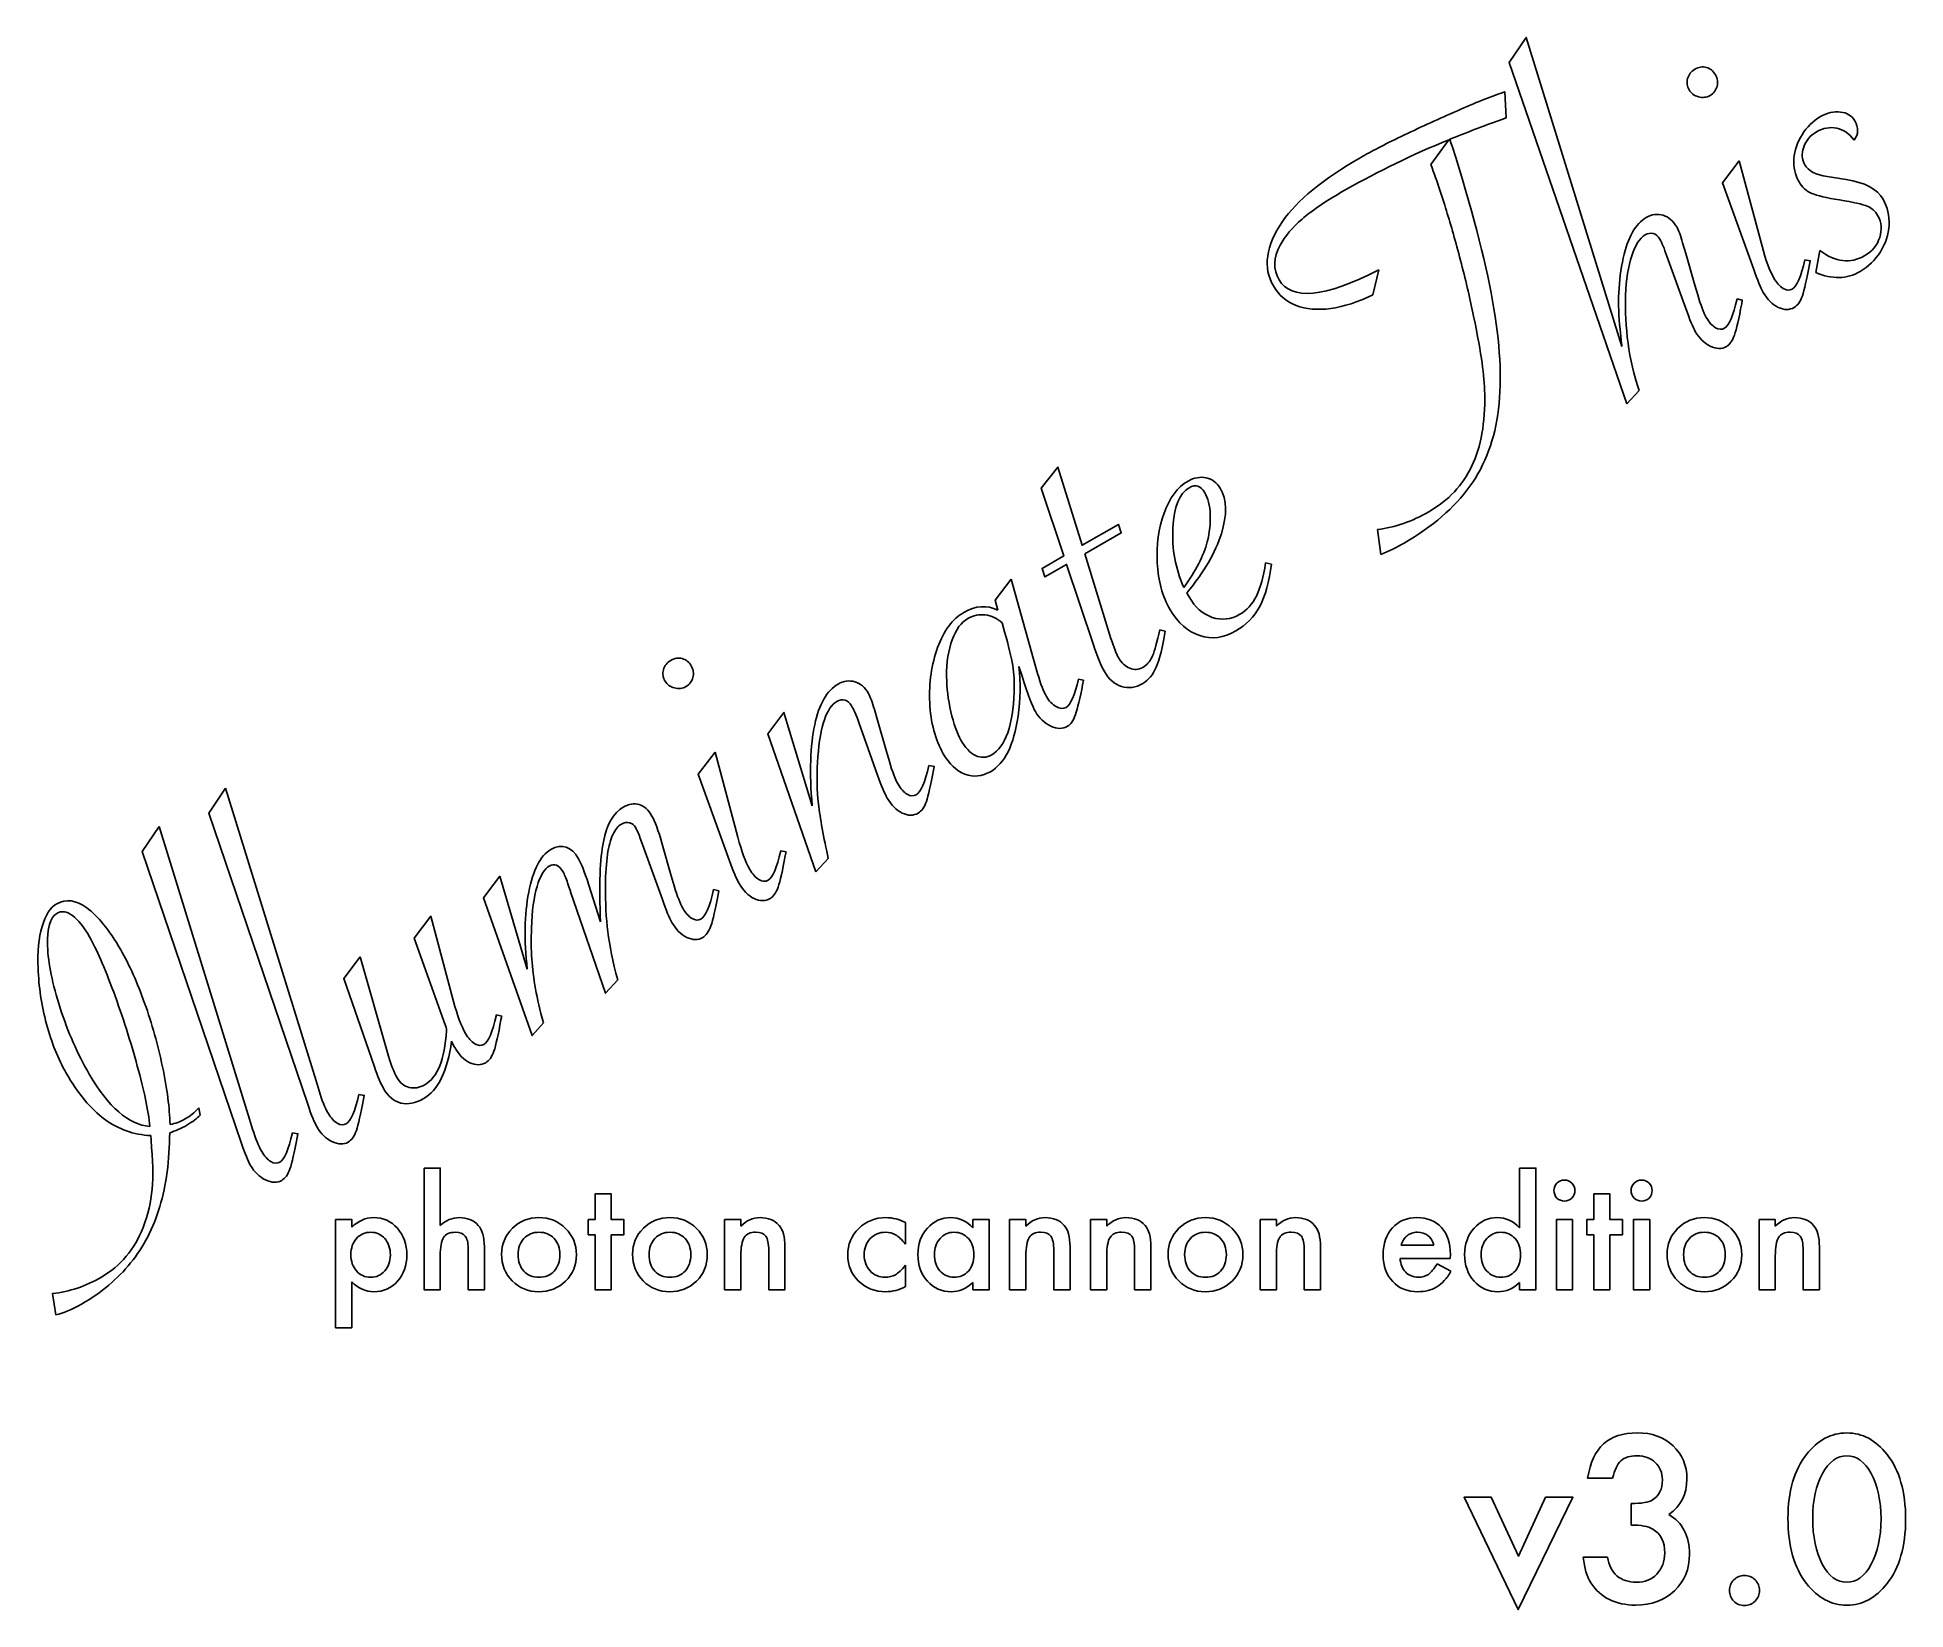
# Model space of a CAD drawing. Extents: x 6.6 to 96.1, y 5.1 to 80.3.
import ezdxf

# ---------------------------------------------------------------- set-up
doc = ezdxf.new("R2010")
doc.units = 0
doc.layers.add('Layer_1', color=7, linetype='CONTINUOUS')

msp = doc.modelspace()

# ---------------------------------------------------------------- linework, layer by layer
at = {"layer": 'Layer_1', "color": 7}
for points in [[(82.70921, 62.788428), (77.083045, 79.131278), (77.894564, 80.330178), (82.472404, 65.530227)], [(76.649674, 77.649465), (76.861612, 77.728861), (76.936384, 76.483142), (76.724445, 76.403745)], [(73.331263, 74.244196), (74.182867, 75.423278), (74.101478, 75.390607), (73.868059, 75.298808)], [(74.317954, 75.486949), (74.236566, 75.454278), (74.291158, 75.285302), (74.345749, 75.116327)], [(88.780099, 69.21494), (87.286356, 73.364874), (88.084702, 74.412959)], [(88.084702, 74.412959), (89.179702, 70.333551)], [(92.296914, 73.665621), (93.211332, 73.520474)], [(85.536396, 67.342187), (84.629896, 69.854869)], [(85.380857, 70.48893), (85.533899, 69.975807), (85.957479, 68.4732), (86.102657, 67.998501)], [(91.755878, 69.071277), (91.948083, 70.127432)], [(70.833954, 69.193485), (70.543867, 68.009213)], [(91.230119, 69.684273), (91.488787, 69.633121), (91.449593, 69.452961)], [(87.986415, 67.81152), (88.234342, 67.754167), (88.205888, 67.580208)], [(82.459557, 65.651699), (82.384134, 66.352845)], [(83.298616, 63.429462), (82.70921, 62.788428)], [(57.181156, 51.243379), (55.888727, 55.094235), (54.857616, 54.498922), (54.721965, 54.907517), (55.753076, 55.50283), (54.680242, 58.750097), (55.475709, 59.753558), (56.633818, 56.011326), (58.373818, 57.015916), (58.509469, 56.607321), (56.769468, 55.602731)], [(70.934592, 55.57504), (70.773895, 56.771151)], [(56.769468, 55.602731), (58.018162, 51.554773)], [(65.413787, 55.165873), (65.700138, 55.116383)], [(52.597193, 52.907447), (52.479697, 53.383808), (53.247481, 54.385606)], [(53.247481, 54.385606), (54.50748, 49.871584)], [(52.92642, 51.86592), (52.806045, 52.297656)], [(60.306299, 51.758792), (60.360774, 51.962095), (60.614902, 51.894001)], [(53.758831, 49.754413), (53.609114, 50.212172)], [(56.462327, 49.611079), (56.699514, 49.547525), (56.661981, 49.339683)], [(43.892157, 40.377392), (41.595227, 46.985088), (42.36135, 48.01457), (43.713476, 43.539416)], [(46.848231, 45.005564), (45.952471, 47.524448)], [(46.692693, 48.152308), (46.845734, 47.639185), (47.280055, 46.142779), (47.414493, 45.661879)], [(39.75934, 40.912791), (38.265597, 45.062725), (39.063942, 46.11081)], [(39.063942, 46.11081), (40.158942, 42.031402)], [(49.29825, 45.474897), (49.556918, 45.423746), (49.517723, 45.243585)], [(19.566741, 29.254589), (14.82969, 43.189286), (15.641208, 44.388187)], [(15.641208, 44.388187), (19.966344, 30.3732), (20.111522, 29.898501)], [(16.387481, 27.419042), (11.650429, 41.353739), (12.461947, 42.55264)], [(12.461947, 42.55264), (16.787083, 28.537653), (16.932262, 28.062954)], [(36.547859, 39.058642), (35.661624, 41.511419), (35.502826, 41.935293)], [(36.539161, 41.703003), (36.968942, 40.189655), (37.10338, 39.708755)], [(42.209359, 41.382124), (42.468027, 41.330972), (42.428833, 41.150812)], [(44.410799, 41.364237), (44.481563, 41.018426), (43.892157, 40.377392)], [(30.85156, 33.14914), (30.315858, 32.539112), (27.986706, 39.128205), (28.763569, 40.163888), (30.08015, 35.725495)], [(34.406746, 35.201728), (33.828082, 34.566895), (32.152724, 39.42827)], [(33.01409, 39.796691), (33.58362, 37.991682)], [(38.997878, 39.527975), (39.245806, 39.470622), (39.217352, 39.296663)], [(26.150822, 33.055905), (24.65708, 37.205839), (25.455425, 38.253925), (26.550425, 34.174517)], [(22.760068, 31.040968), (21.295223, 35.264871), (22.082825, 36.306758)], [(22.082825, 36.306758), (23.440826, 31.548576)], [(28.600842, 33.525239), (28.85951, 33.474087), (28.820316, 33.293927)], [(26.212058, 32.776202), (26.217817, 32.865448)], [(22.016761, 29.723922), (22.275429, 29.67277), (22.236234, 29.49261)], [(14.354094, 29.080622), (14.424859, 28.734811)], [(12.068867, 27.532109), (12.055575, 27.753571)], [(18.8375, 27.888375), (19.096168, 27.837223), (19.056974, 27.657063)], [(25.136518, 26.193503), (25.911665, 26.193503), (25.911665, 23.451205)], [(25.911665, 21.997374), (25.911665, 20.374733), (25.136518, 20.374733), (25.136518, 26.193503)], [(77.577795, 26.193503), (78.356387, 26.193503), (78.356387, 20.374733), (77.577795, 20.374733), (77.577795, 20.726133)], [(77.577795, 23.340962), (77.577795, 26.193503)], [(21.681086, 18.548831), (20.905939, 18.548831), (20.905939, 23.730258), (21.681086, 23.730258), (21.681086, 23.365078)], [(39.523246, 23.730258), (40.301838, 23.730258), (40.301838, 23.420199)], [(40.301838, 21.993929), (40.301838, 20.374733), (39.523246, 20.374733), (39.523246, 23.730258)], [(48.184221, 23.585564), (48.184221, 22.55548)], [(51.408833, 23.730258), (52.187425, 23.730258), (52.187425, 20.374733), (51.408833, 20.374733), (51.408833, 20.726133)], [(51.408833, 23.340962), (51.408833, 23.730258)], [(53.165834, 23.730258), (53.944426, 23.730258), (53.944426, 23.420199)], [(53.944426, 21.993929), (53.944426, 20.374733), (53.165834, 20.374733), (53.165834, 23.730258)], [(57.038122, 23.730258), (57.816714, 23.730258), (57.816714, 23.420199)], [(57.816714, 21.993929), (57.816714, 20.374733), (57.038122, 20.374733), (57.038122, 23.730258)], [(65.154775, 23.730258), (65.933367, 23.730258), (65.933367, 23.420199)], [(65.933367, 21.993929), (65.933367, 20.374733), (65.154775, 20.374733), (65.154775, 23.730258)], [(89.036188, 23.730258), (89.81478, 23.730258), (89.81478, 23.420199)], [(89.81478, 21.993929), (89.81478, 20.374733), (89.036188, 20.374733), (89.036188, 23.730258)], [(28.02351, 22.431456), (28.02351, 20.374733), (27.248363, 20.374733), (27.248363, 22.359109)], [(42.413683, 22.431456), (42.413683, 20.374733), (41.635091, 20.374733), (41.635091, 22.248866)], [(56.056271, 22.431456), (56.056271, 20.374733), (55.277679, 20.374733), (55.277679, 22.248866)], [(59.928559, 22.431456), (59.928559, 20.374733), (59.149967, 20.374733), (59.149967, 22.248866)], [(68.045212, 22.431456), (68.045212, 20.374733), (67.26662, 20.374733), (67.26662, 22.248866)], [(71.907166, 22.503799), (73.46435, 22.503803)], [(91.926625, 22.431456), (91.926625, 20.374733), (91.148032, 20.374733), (91.148032, 22.248866)], [(48.184221, 21.546066), (48.184221, 20.522872)], [(74.260168, 21.869905), (71.85549, 21.869905)], [(73.636605, 21.618413), (74.291174, 21.253233)], [(74.263613, 22.052498), (74.260168, 21.869905)], [(21.681086, 20.750249), (21.681086, 18.548831)], [(7.514148, 19.174044), (7.35888, 20.187116)], [(82.028857, 11.345229), (80.829967, 11.345229)], [(82.912521, 9.107647), (82.912521, 10.136004)], [(80.623262, 7.562526), (81.785978, 7.562526)]]:
    msp.add_lwpolyline(points, dxfattribs=at)
for points in [[(85.965324, 78.803166)], [(91.755878, 69.071277)], [(70.934581, 55.575034)], [(65.413789, 55.165874)], [(61.50546, 53.997795)], [(36.944564, 50.501017)], [(34.406746, 35.201728)], [(12.018248, 28.190292)], [(79.217661, 25.125523)], [(82.910807, 25.125523)], [(34.100663, 23.006788), (34.100663, 20.374733), (33.325516, 20.374733), (33.325516, 23.006788), (32.994787, 23.006788), (32.994787, 23.730258), (33.325516, 23.730258), (33.325516, 24.960158), (34.100663, 24.960158), (34.100663, 23.730258), (34.703555, 23.730258), (34.703555, 23.006788)], [(81.897946, 23.006788), (81.897946, 20.374733), (81.122799, 20.374733), (81.122799, 23.006788), (80.79207, 23.006788), (80.79207, 23.730258), (81.122799, 23.730258), (81.122799, 24.960158), (81.897946, 24.960158), (81.897946, 23.730258), (82.500839, 23.730258), (82.500839, 23.006788)], [(48.184221, 23.585564)], [(80.109941, 23.730258), (80.109941, 20.374733), (79.334794, 20.374733), (79.334794, 23.730258)], [(83.803087, 23.730258), (83.803087, 20.374733), (83.02794, 20.374733), (83.02794, 23.730258)], [(23.524213, 22.031825)], [(28.850334, 22.076611)], [(29.642707, 22.062831)], [(35.116966, 22.076611)], [(35.909339, 22.062831)], [(49.569151, 22.062831)], [(60.751939, 22.076611)], [(61.544311, 22.062831)], [(75.738113, 22.062831)], [(84.633355, 22.076611)], [(85.425728, 22.062831)], [(7.514149, 19.174045)], [(76.220444, 10.435727), (77.522686, 7.609035), (78.819761, 10.435727), (80.12717, 10.435727), (77.512351, 5.056227), (74.918203, 10.435727)], [(82.912521, 9.107647)], [(90.421083, 9.443542)], [(91.60447, 9.438342)], [(87.620229, 5.981232)]]:
    msp.add_lwpolyline(points, close=True, dxfattribs=at)
for points in [[(85.619632, 78.360123), (85.671081, 78.552132), (85.786311, 78.699813), (85.965324, 78.803166)], [(85.965324, 78.803166), (86.151497, 78.910653), (86.33494, 78.940185), (86.515654, 78.891762)], [(86.515654, 78.891762), (86.696368, 78.843341), (86.840468, 78.726043), (86.947955, 78.53987)], [(85.691287, 77.814333), (85.592069, 77.986185), (85.568183, 78.168115), (85.619632, 78.360123)], [(86.138869, 77.485584), (85.935566, 77.540058), (85.786372, 77.649641), (85.691287, 77.814333)], [(87.025812, 77.983339), (86.974363, 77.791331), (86.862713, 77.645717), (86.690861, 77.546499)], [(86.947955, 78.53987), (87.051308, 78.360858), (87.07726, 78.175347), (87.025812, 77.983339)], [(74.436961, 76.7443), (75.310027, 77.133798), (76.047598, 77.435519), (76.649674, 77.649465)], [(86.690861, 77.546499), (86.526169, 77.451414), (86.342172, 77.431109), (86.138869, 77.485584)], [(71.911551, 75.586995), (72.717957, 75.976194), (73.559761, 76.361963), (74.436961, 76.7443)], [(76.724445, 76.403745), (76.028176, 76.154511), (75.226012, 75.848912), (74.317954, 75.486949)], [(91.098872, 75.666277), (91.324902, 76.035459), (91.620509, 76.32547), (91.985694, 76.53631)], [(92.75274, 75.976694), (92.433464, 76.050138), (92.109135, 75.991775), (91.779752, 75.801606)], [(91.985694, 76.53631), (92.307917, 76.722345), (92.623978, 76.795029), (92.933877, 76.754361)], [(92.933877, 76.754361), (93.246804, 76.724987), (93.475614, 76.584992), (93.620308, 76.334374)], [(93.620308, 76.334374), (93.810477, 76.004992), (93.801071, 75.698821), (93.592092, 75.415862)], [(73.868059, 75.298808), (72.126871, 74.560859), (70.508005, 73.759869), (69.011461, 72.895839)], [(69.971569, 74.581515), (70.465643, 74.866769), (71.112304, 75.201929), (71.911551, 75.586995)], [(90.700932, 74.519983), (90.736061, 74.922158), (90.868708, 75.304256), (91.098872, 75.666277)], [(91.779752, 75.801606), (91.486172, 75.632107), (91.284204, 75.386613), (91.17385, 75.065122)], [(93.592092, 75.415862), (93.354828, 75.727602), (93.075044, 75.914546), (92.75274, 75.976694)], [(66.227057, 71.517397), (66.904632, 72.510078), (68.152803, 73.53145), (69.971569, 74.581515)], [(74.117063, 71.890964), (73.903632, 72.607904), (73.641698, 73.392315), (73.331263, 74.244196)], [(74.345749, 75.116327), (75.272485, 72.204792), (75.918804, 69.737614), (76.284705, 67.714793)], [(90.950433, 73.418106), (90.75613, 73.75465), (90.672963, 74.121942), (90.700932, 74.519983)], [(91.17385, 75.065122), (91.066522, 74.754925), (91.083138, 74.478099), (91.223698, 74.234642)], [(91.223698, 74.234642), (91.397331, 73.933901), (91.75507, 73.744228), (92.296914, 73.665621)], [(91.562123, 72.854722), (91.303158, 72.972534), (91.099261, 73.160329), (90.950433, 73.418106)], [(93.211332, 73.520474), (94.09696, 73.392121), (94.684468, 73.077327), (94.973856, 72.576092)], [(69.011461, 72.895839), (68.245288, 72.453488), (67.629782, 72.031294), (67.164944, 71.629257)], [(92.886471, 72.545261), (92.265564, 72.645051), (91.824115, 72.748205), (91.562123, 72.854722)], [(94.215358, 72.25274), (94.002679, 72.339991), (93.559717, 72.437498), (92.886471, 72.545261)], [(94.973856, 72.576092), (95.18883, 72.203746), (95.283994, 71.79087), (95.259349, 71.337464)], [(67.164944, 71.629257), (66.700105, 71.22722), (66.349172, 70.809793), (66.112144, 70.376978)], [(74.789254, 69.48646), (74.561719, 70.376657), (74.337655, 71.178158), (74.117063, 71.890964)], [(82.535092, 69.76247), (82.76037, 70.761342), (83.127206, 71.407538), (83.635601, 71.70106)], [(83.635601, 71.70106), (83.9077, 71.858157), (84.177771, 71.894741), (84.445816, 71.810813)], [(84.445816, 71.810813), (84.709726, 71.734046), (84.92643, 71.548872), (85.095929, 71.255292)], [(94.726612, 71.788901), (94.598455, 72.010876), (94.428036, 72.165489), (94.215358, 72.25274)], [(94.811235, 70.749362), (94.932587, 71.134486), (94.904379, 71.480999), (94.726612, 71.788901)], [(65.790073, 68.429548), (65.281577, 69.31029), (65.427238, 70.339573), (66.227057, 71.517397)], [(83.58546, 70.870135), (83.320521, 70.717173), (83.10715, 70.383942), (82.945347, 69.870442)], [(83.975894, 70.938022), (83.851654, 70.971312), (83.721509, 70.948683), (83.58546, 70.870135)], [(84.29248, 70.662532), (84.205664, 70.812902), (84.100135, 70.904732), (83.975894, 70.938022)], [(84.629896, 69.854869), (84.500037, 70.228619), (84.387565, 70.49784), (84.29248, 70.662532)], [(85.095929, 71.255292), (85.191014, 71.0906), (85.28599, 70.835146), (85.380857, 70.48893)], [(94.096709, 69.878559), (94.454734, 70.085264), (94.692909, 70.375532), (94.811235, 70.749362)], [(95.259349, 71.337464), (95.23773, 70.895352), (95.100138, 70.472209), (94.846573, 70.068036)], [(66.112144, 70.376978), (65.79281, 69.772528), (65.77577, 69.223266), (66.061024, 68.729192)], [(82.384134, 66.352845), (82.252632, 67.556264), (82.302952, 68.692806), (82.535092, 69.76247)], [(82.945347, 69.870442), (82.779411, 69.364103), (82.680174, 68.733969), (82.647636, 67.98004)], [(89.179702, 70.333551), (89.357034, 69.6626), (89.546986, 69.151693), (89.749558, 68.800828)], [(91.948083, 70.127432), (92.693093, 69.564642), (93.409302, 69.481684), (94.096709, 69.878559)], [(94.846573, 70.068036), (94.60017, 69.667997), (94.276474, 69.352222), (93.875486, 69.120712)], [(66.061024, 68.729192), (66.643934, 67.719562), (68.234911, 67.874326), (70.833954, 69.193485)], [(75.372642, 66.987722), (75.214278, 67.774646), (75.019816, 68.607558), (74.789254, 69.48646)], [(89.240322, 68.120154), (89.116299, 68.334969), (88.962891, 68.699898), (88.780099, 69.21494)], [(90.625672, 68.275542), (90.847647, 68.4037), (91.049129, 68.873277), (91.230119, 69.684273)], [(91.449593, 69.452961), (91.31843, 68.737563), (91.205791, 68.238128), (91.111677, 67.954655)], [(93.875486, 69.120712), (93.238202, 68.752776), (92.531666, 68.736297), (91.755878, 69.071277)], [(66.874149, 67.494452), (66.403613, 67.681059), (66.042254, 67.992758), (65.790073, 68.429548)], [(70.543867, 68.009213), (69.831656, 67.655298), (69.161407, 67.435408), (68.533122, 67.349543)], [(82.647636, 67.98004), (82.622259, 67.230244), (82.662583, 66.46587), (82.768607, 65.686918)], [(86.102657, 67.998501), (86.243297, 67.506859), (86.379763, 67.14647), (86.512054, 66.917334)], [(89.955771, 67.401861), (89.673108, 67.54418), (89.434625, 67.783611), (89.240322, 68.120154)], [(89.749558, 68.800828), (89.881849, 68.571692), (90.028719, 68.408257), (90.190167, 68.310523)], [(90.190167, 68.310523), (90.351615, 68.212788), (90.496783, 68.201128), (90.625672, 68.275542)], [(68.533122, 67.349543), (67.904837, 67.263675), (67.351846, 67.311978), (66.874149, 67.494452)], [(76.284705, 67.714793), (76.646472, 65.699132), (76.740817, 63.973025), (76.567741, 62.536474)], [(85.985877, 66.2412), (85.874256, 66.434533), (85.724429, 66.801529), (85.536396, 67.342187)], [(87.381967, 66.402789), (87.603943, 66.530947), (87.805425, 67.000523), (87.986415, 67.81152)], [(88.205888, 67.580208), (88.074726, 66.86481), (87.958507, 66.363307), (87.857232, 66.075701)], [(90.717266, 67.397559), (90.495291, 67.269402), (90.241459, 67.270836), (89.955771, 67.401861)], [(91.111677, 67.954655), (91.013428, 67.678343), (90.881958, 67.492644), (90.717266, 67.397559)], [(75.779518, 64.745101), (75.702215, 65.292405), (75.56659, 66.039945), (75.372642, 66.987722)], [(86.699664, 65.550589), (86.405707, 65.695935), (86.167778, 65.926138), (85.985877, 66.2412)], [(86.512054, 66.917334), (86.644346, 66.688199), (86.791216, 66.524763), (86.952664, 66.427029)], [(86.952664, 66.427029), (87.109977, 66.336455), (87.253079, 66.328375), (87.381967, 66.402789)], [(82.472404, 65.530227), (82.472107, 65.59689), (82.467824, 65.63738), (82.459557, 65.651699)], [(82.768607, 65.686918), (82.870497, 64.915127), (83.047167, 64.162641), (83.298616, 63.429462)], [(87.473562, 65.524806), (87.251587, 65.396648), (86.993621, 65.405243), (86.699664, 65.550589)], [(87.857232, 66.075701), (87.758983, 65.799388), (87.631093, 65.615756), (87.473562, 65.524806)], [(75.907668, 63.2581), (75.895404, 63.709291), (75.852687, 64.204958), (75.779518, 64.745101)], [(75.292305, 59.809486), (75.729154, 60.73956), (75.934275, 61.889098), (75.907668, 63.2581)], [(76.567741, 62.536474), (76.394665, 61.099922), (75.937117, 59.866703), (75.195096, 58.836815)], [(60.558962, 57.547139), (60.822337, 58.281586), (61.204642, 58.793503), (61.705876, 59.082891)], [(61.705876, 59.082891), (61.999457, 59.25239), (62.288943, 59.304956), (62.574335, 59.240591)], [(62.574335, 59.240591), (62.866887, 59.18036), (63.091711, 59.014195), (63.248807, 58.742097)], [(73.234535, 57.618962), (74.17256, 58.160531), (74.858484, 58.890706), (75.292305, 59.809486)], [(61.758038, 58.769302), (61.292606, 58.500584), (61.032919, 57.858967), (60.97898, 56.844451)], [(62.511345, 58.531137), (62.317041, 58.86768), (62.065939, 58.947069), (61.758038, 58.769302)], [(62.768264, 57.490828), (62.749946, 57.919429), (62.664307, 58.266199), (62.511345, 58.531137)], [(63.248807, 58.742097), (63.567134, 58.190739), (63.58472, 57.465748), (63.301565, 56.567123)], [(75.195096, 58.836815), (74.460237, 57.811062), (73.41256, 56.905444), (72.052065, 56.119962)], [(60.229593, 55.165865), (60.188824, 56.030229), (60.298613, 56.823987), (60.558962, 57.547139)], [(62.624898, 56.176449), (62.738793, 56.6241), (62.786581, 57.062226), (62.768264, 57.490828)], [(70.773895, 56.771151), (71.612346, 56.873337), (72.432559, 57.155941), (73.234535, 57.618962)], [(60.97898, 56.844451), (60.928067, 55.841228), (61.10356, 54.892343), (61.50546, 53.997795)], [(63.301565, 56.567123), (63.01841, 55.6685), (62.469317, 54.726131), (61.654288, 53.740017)], [(61.50546, 53.997795), (62.080356, 54.787983), (62.453502, 55.514202), (62.624898, 56.176449)], [(72.052065, 56.119962), (71.69404, 55.913257), (71.321546, 55.731614), (70.934581, 55.575034)], [(60.853391, 52.919595), (60.481321, 53.564039), (60.273388, 54.312796), (60.229593, 55.165865)], [(64.980868, 53.584075), (65.171906, 53.980791), (65.316213, 54.508058), (65.413789, 55.165874)], [(65.700138, 55.116383), (65.595184, 54.272908), (65.407954, 53.596744), (65.138448, 53.087893)], [(61.654288, 53.740017), (61.680202, 53.678599), (61.713829, 53.612088), (61.75517, 53.540484)], [(49.72078, 51.11786), (50.016635, 51.928343), (50.433081, 52.488613), (50.970118, 52.798672)], [(50.970118, 52.798672), (51.535797, 53.125267), (52.078156, 53.161525), (52.597193, 52.907447)], [(62.266455, 51.687525), (61.692349, 51.871621), (61.221327, 52.282311), (60.853391, 52.919595)], [(61.75517, 53.540484), (62.040424, 53.04641), (62.410051, 52.72039), (62.864051, 52.562424)], [(65.138448, 53.087893), (64.864806, 52.586203), (64.484529, 52.194798), (63.997615, 51.913678)], [(64.183294, 52.708287), (64.519838, 52.90259), (64.785696, 53.19452), (64.980868, 53.584075)], [(51.165231, 52.510332), (50.850169, 52.328431), (50.601955, 51.989405), (50.42059, 51.493253)], [(51.999806, 52.677112), (51.708361, 52.718888), (51.430169, 52.663295), (51.165231, 52.510332)], [(52.806045, 52.297656), (52.563023, 52.520146), (52.294277, 52.646631), (51.999806, 52.677112)], [(60.614902, 51.894001), (60.490089, 51.134533), (60.346484, 50.564709), (60.184088, 50.18453)], [(63.997615, 51.913678), (63.417614, 51.578814), (62.840561, 51.50343), (62.266455, 51.687525)], [(62.864051, 52.562424), (63.313916, 52.411619), (63.753664, 52.46024), (64.183294, 52.708287)], [(49.34026, 48.477918), (49.301113, 49.438692), (49.427953, 50.318672), (49.72078, 51.11786)], [(50.42059, 51.493253), (50.23509, 51.004261), (50.144378, 50.417238), (50.148454, 49.732184)], [(53.312022, 50.25546), (53.24358, 50.655123), (53.115046, 51.191943), (52.92642, 51.86592)], [(57.702174, 49.96888), (57.545077, 50.240978), (57.371405, 50.665812), (57.181156, 51.243379)], [(58.018162, 51.554773), (58.159613, 51.111337), (58.27788, 50.807273), (58.372965, 50.642581)], [(59.968263, 50.632763), (60.066809, 50.842415), (60.179488, 51.217758), (60.306299, 51.758792)], [(36.598873, 50.057975), (36.650321, 50.249983), (36.765551, 50.397664), (36.944564, 50.501017)], [(36.944564, 50.501017), (37.130737, 50.608504), (37.31418, 50.638036), (37.494894, 50.589613)], [(37.494894, 50.589613), (37.675608, 50.541192), (37.819708, 50.423894), (37.927195, 50.237721)], [(37.927195, 50.237721), (38.030548, 50.058709), (38.0565, 49.873198), (38.005052, 49.68119)], [(53.377714, 48.975856), (53.40236, 49.429262), (53.380462, 49.855797), (53.312022, 50.25546)], [(53.609114, 50.212172), (53.699709, 49.443406), (53.686329, 48.648027), (53.568973, 47.826032)], [(58.372965, 50.642581), (58.521793, 50.384803), (58.702546, 50.212289), (58.915226, 50.125038)], [(58.915226, 50.125038), (59.127904, 50.037787), (59.334491, 50.05204), (59.534984, 50.167795)], [(59.534984, 50.167795), (59.728318, 50.279416), (59.872744, 50.434405), (59.968263, 50.632763)], [(60.184088, 50.18453), (60.024718, 49.815645), (59.808984, 49.552654), (59.536885, 49.395558)], [(36.670528, 49.512184), (36.571309, 49.684036), (36.547424, 49.865966), (36.598873, 50.057975)], [(37.118109, 49.183435), (36.914806, 49.23791), (36.765613, 49.347493), (36.670528, 49.512184)], [(37.670101, 49.24435), (37.505409, 49.149265), (37.321412, 49.12896), (37.118109, 49.183435)], [(38.005052, 49.68119), (37.953603, 49.489182), (37.841953, 49.343568), (37.670101, 49.24435)], [(43.836187, 47.419647), (44.047143, 48.41025), (44.42114, 49.060581), (44.958177, 49.370639)], [(44.958177, 49.370639), (45.223115, 49.523602), (45.489607, 49.558119), (45.757651, 49.474191)], [(45.757651, 49.474191), (46.021562, 49.397424), (46.238266, 49.21225), (46.407765, 48.91867)], [(50.148454, 49.732184), (50.154963, 49.191744), (50.222078, 48.629012), (50.349802, 48.043987)], [(54.400223, 48.048177), (54.267932, 48.277313), (54.054134, 48.846058), (53.758831, 49.754413)], [(54.50748, 49.871584), (54.648119, 49.379942), (54.788719, 49.012393), (54.929279, 48.768936)], [(55.871498, 48.253174), (56.079153, 48.373063), (56.276096, 48.825698), (56.462327, 49.611079)], [(56.661981, 49.339683), (56.534655, 48.683784), (56.418842, 48.206384), (56.314541, 47.907482)], [(58.517611, 49.251031), (58.184826, 49.364412), (57.913013, 49.603695), (57.702174, 49.96888)], [(59.536885, 49.395558), (59.193181, 49.19712), (58.853423, 49.148945), (58.517611, 49.251031)], [(44.897296, 48.533513), (44.403221, 48.248259), (44.100504, 47.366983), (43.989143, 45.889684)], [(45.28773, 48.6014), (45.16349, 48.63469), (45.033345, 48.612061), (44.897296, 48.533513)], [(45.604316, 48.32591), (45.5175, 48.47628), (45.411971, 48.56811), (45.28773, 48.6014)], [(45.952471, 47.524448), (45.80305, 47.915546), (45.686998, 48.1827), (45.604316, 48.32591)], [(46.407765, 48.91867), (46.502849, 48.753978), (46.597825, 48.498524), (46.692693, 48.152308)], [(49.992631, 46.033329), (49.604024, 46.706416), (49.386567, 47.521279), (49.34026, 48.477918)], [(53.077124, 47.040828), (53.257382, 47.555436), (53.357579, 48.200445), (53.377714, 48.975856)], [(54.929279, 48.768936), (55.053302, 48.554122), (55.207332, 48.39482), (55.391369, 48.291032)], [(55.391369, 48.291032), (55.575406, 48.187246), (55.735449, 48.174626), (55.871498, 48.253174)], [(43.713476, 43.539416), (43.584327, 45.135634), (43.625231, 46.429045), (43.836187, 47.419647)], [(50.349802, 48.043987), (50.484686, 47.463096), (50.645145, 47.01154), (50.83118, 46.689318)], [(53.568973, 47.826032), (53.369985, 46.450899), (52.930367, 45.566962), (52.25012, 45.174221)], [(55.130952, 47.353026), (54.825701, 47.501398), (54.582124, 47.733115), (54.400223, 48.048177)], [(56.314541, 47.907482), (56.213265, 47.619875), (56.087442, 47.432663), (55.937072, 47.345847)], [(50.83118, 46.689318), (51.04202, 46.324132), (51.275409, 46.076986), (51.531348, 45.94788)], [(52.312663, 45.983664), (52.642046, 46.173833), (52.896866, 46.526221), (53.077124, 47.040828)], [(55.937072, 47.345847), (55.707936, 47.213555), (55.43923, 47.215948), (55.130952, 47.353026)], [(43.989143, 45.889684), (43.9318, 45.178717), (43.933255, 44.50647), (43.993507, 43.872944)], [(47.414493, 45.661879), (47.555132, 45.170237), (47.691598, 44.809848), (47.823889, 44.580712)], [(51.029205, 45.056486), (50.623409, 45.213641), (50.277885, 45.539255), (49.992631, 46.033329)], [(51.531348, 45.94788), (51.794447, 45.822908), (52.054885, 45.834836), (52.312663, 45.983664)], [(47.308453, 43.910779), (47.176162, 44.139915), (47.022754, 44.504843), (46.848231, 45.005564)], [(48.693802, 44.066166), (48.915778, 44.194324), (49.11726, 44.663901), (49.29825, 45.474897)], [(49.517723, 45.243585), (49.386561, 44.528188), (49.273922, 44.028752), (49.179807, 43.745279)], [(52.25012, 45.174221), (51.841971, 44.938577), (51.435, 44.899332), (51.029205, 45.056486)], [(43.993507, 43.872944), (44.049625, 43.246578), (44.188722, 42.410342), (44.410799, 41.364237)], [(48.023901, 43.192485), (47.741239, 43.334804), (47.502757, 43.574236), (47.308453, 43.910779)], [(47.823889, 44.580712), (47.956181, 44.351576), (48.103051, 44.188141), (48.264499, 44.090406)], [(48.264499, 44.090406), (48.421812, 43.999832), (48.564913, 43.991752), (48.693802, 44.066166)], [(33.720395, 41.822749), (33.881821, 42.651093), (34.198831, 43.201691), (34.671424, 43.474542)], [(34.671424, 43.474542), (34.936362, 43.627505), (35.189492, 43.668628), (35.430813, 43.597914)], [(35.430813, 43.597914), (35.672134, 43.527199), (35.877543, 43.345052), (36.047042, 43.051471)], [(36.047042, 43.051471), (36.183468, 42.815175), (36.347508, 42.365685), (36.539161, 41.703003)], [(48.785397, 43.188183), (48.563422, 43.060026), (48.30959, 43.06146), (48.023901, 43.192485)], [(49.179807, 43.745279), (49.081559, 43.468967), (48.950089, 43.283268), (48.785397, 43.188183)], [(34.172723, 42.155506), (34.060964, 41.91913), (33.976225, 41.602881), (33.918507, 41.206759)], [(34.581197, 42.663437), (34.423666, 42.572486), (34.287508, 42.403176), (34.172723, 42.155506)], [(34.971632, 42.731324), (34.847392, 42.764614), (34.717247, 42.741985), (34.581197, 42.663437)], [(35.269614, 42.488056), (35.1952, 42.616945), (35.095873, 42.698034), (34.971632, 42.731324)], [(35.502826, 41.935293), (35.421766, 42.174912), (35.344029, 42.359166), (35.269614, 42.488056)], [(40.158942, 42.031402), (40.336274, 41.360452), (40.526226, 40.849544), (40.728798, 40.49868)], [(30.148386, 39.402424), (30.357938, 40.478141), (30.709751, 41.158627), (31.203825, 41.443881)], [(31.203825, 41.443881), (31.740862, 41.75394), (32.185081, 41.604648), (32.53648, 40.996006)], [(33.58362, 37.991682), (33.509243, 39.724543), (33.554834, 41.001565), (33.720395, 41.822749)], [(33.918507, 41.206759), (33.860788, 40.810636), (33.827617, 40.314118), (33.818994, 39.717205)], [(41.604912, 39.973393), (41.826887, 40.101551), (42.028369, 40.571128), (42.209359, 41.382124)], [(42.428833, 41.150812), (42.29767, 40.435414), (42.185031, 39.935979), (42.090917, 39.652506)], [(31.128878, 40.655919), (30.892582, 40.519493), (30.69918, 40.193017), (30.548671, 39.676492)], [(31.777656, 40.400367), (31.595755, 40.715429), (31.379496, 40.800613), (31.128878, 40.655919)], [(32.010868, 39.847604), (31.933942, 40.080063), (31.856204, 40.264318), (31.777656, 40.400367)], [(32.53648, 40.996006), (32.65637, 40.788351), (32.815573, 40.38858), (33.01409, 39.796691)], [(40.219562, 39.818006), (40.095539, 40.032821), (39.942132, 40.397749), (39.75934, 40.912791)], [(40.728798, 40.49868), (40.86109, 40.269544), (41.007959, 40.106108), (41.169407, 40.008374)], [(30.08015, 35.725495), (29.919115, 37.112358), (29.94186, 38.338001), (30.148386, 39.402424)], [(30.548671, 39.676492), (30.394029, 39.167126), (30.304168, 38.504216), (30.279088, 37.687761)], [(32.152724, 39.42827), (32.152724, 39.42827), (32.105439, 39.568048), (32.010868, 39.847604)], [(33.818994, 39.717205), (33.812369, 38.901857), (33.851031, 38.165166), (33.93498, 37.507132)], [(37.10338, 39.708755), (37.259449, 39.206926), (37.399495, 38.848604), (37.523518, 38.63379)], [(38.38269, 38.113043), (38.611826, 38.245335), (38.816889, 38.716979), (38.997878, 39.527975)], [(40.935011, 39.099712), (40.652348, 39.242031), (40.413866, 39.481463), (40.219562, 39.818006)], [(41.169407, 40.008374), (41.330854, 39.910639), (41.476023, 39.898979), (41.604912, 39.973393)], [(42.090917, 39.652506), (41.992668, 39.376194), (41.861198, 39.190495), (41.696506, 39.09541)], [(6.85454, 37.754214), (7.014128, 38.304624), (7.251453, 38.670779), (7.566515, 38.85268)], [(8.305877, 38.291402), (8.038346, 38.490194), (7.790013, 38.523445), (7.560877, 38.391153)], [(7.566515, 38.85268), (7.996144, 39.100727), (8.474355, 39.033118), (9.001147, 38.649854)], [(9.001147, 38.649854), (9.527939, 38.26659), (10.066254, 37.598785), (10.616091, 36.646439)], [(36.997341, 37.957655), (36.877451, 38.16531), (36.727624, 38.532305), (36.547859, 39.058642)], [(37.523518, 38.63379), (37.65581, 38.404654), (37.802679, 38.241219), (37.964127, 38.143484)], [(39.217352, 39.296663), (39.086189, 38.581265), (38.96997, 38.079763), (38.868695, 37.792156)], [(41.696506, 39.09541), (41.474531, 38.967253), (41.220699, 38.968687), (40.935011, 39.099712)], [(6.668004, 35.770468), (6.62864, 36.549716), (6.690819, 37.210965), (6.85454, 37.754214)], [(7.560877, 38.391153), (7.231494, 38.200984), (7.083053, 37.680878), (7.115554, 36.830836)], [(9.128851, 37.262842), (8.847731, 37.749756), (8.573406, 38.092609), (8.305877, 38.291402)], [(30.279088, 37.687761), (30.258873, 37.160534), (30.262612, 36.666231), (30.290306, 36.204854)], [(37.712789, 37.239361), (37.430127, 37.381681), (37.191644, 37.621112), (36.997341, 37.957655)], [(37.964127, 38.143484), (38.121441, 38.05291), (38.260962, 38.042763), (38.38269, 38.113043)], [(38.868695, 37.792156), (38.770446, 37.515843), (38.638976, 37.330145), (38.474285, 37.23506)], [(7.115554, 36.830836), (7.151081, 35.992087), (7.351379, 35.000239), (7.716447, 33.855291)], [(10.282062, 34.6205), (9.843984, 35.809222), (9.45958, 36.690003), (9.128851, 37.262842)], [(33.93498, 37.507132), (34.014795, 36.856259), (34.17205, 36.08779), (34.406746, 35.201728)], [(38.474285, 37.23506), (38.25231, 37.106902), (37.998478, 37.108336), (37.712789, 37.239361)], [(7.067583, 33.094003), (6.824619, 33.994386), (6.691426, 34.886541), (6.668004, 35.770468)], [(10.616091, 36.646439), (11.033637, 35.923228), (11.416379, 35.07013), (11.764317, 34.087145)], [(30.290306, 36.204854), (30.325159, 35.74761), (30.385223, 35.271506), (30.470498, 34.776541)], [(11.411598, 31.076586), (11.092518, 32.257634), (10.716007, 33.438938), (10.282062, 34.6205)], [(11.764317, 34.087145), (12.115283, 33.115453), (12.400291, 32.100907), (12.619341, 31.043507)], [(26.550425, 34.174517), (26.727757, 33.503566), (26.917709, 32.992658), (27.120281, 32.641794)], [(30.470498, 34.776541), (30.558798, 34.292871), (30.685819, 33.750404), (30.85156, 33.14914)], [(8.008738, 30.744539), (7.620131, 31.417625), (7.306413, 32.20078), (7.067583, 33.094003)], [(7.716447, 33.855291), (8.088677, 32.714477), (8.553845, 31.660737), (9.11195, 30.69407)], [(27.996394, 32.116508), (28.21837, 32.244665), (28.419852, 32.714242), (28.600842, 33.525239)], [(28.820316, 33.293927), (28.689153, 32.578529), (28.576514, 32.079093), (28.4824, 31.795621)], [(26.448151, 32.268061), (26.273967, 30.849964), (25.82169, 29.930076), (25.091319, 29.508396)], [(25.172909, 30.185631), (25.781551, 30.53703), (26.127934, 31.400554), (26.212058, 32.776202)], [(26.217817, 32.865448), (26.190793, 32.94532), (26.168462, 33.008805), (26.150822, 33.055905)], [(26.611045, 31.96112), (26.549033, 32.068527), (26.494735, 32.170841), (26.448151, 32.268061)], [(27.120281, 32.641794), (27.252572, 32.412658), (27.399442, 32.249223), (27.56089, 32.151488)], [(23.440826, 31.548576), (23.562714, 31.122487), (23.698072, 30.780554), (23.8469, 30.522776)], [(27.326493, 31.242826), (27.043831, 31.385145), (26.805348, 31.624577), (26.611045, 31.96112)], [(27.56089, 32.151488), (27.722337, 32.053754), (27.867506, 32.042094), (27.996394, 32.116508)], [(28.4824, 31.795621), (28.384151, 31.519308), (28.252681, 31.333609), (28.08799, 31.238525)], [(9.841494, 28.537494), (9.181897, 29.035029), (8.570978, 29.770711), (8.008738, 30.744539)], [(9.11195, 30.69407), (10.025589, 29.1116), (10.994355, 28.277008), (12.018248, 28.190292)], [(12.018248, 28.190292), (11.934813, 28.963191), (11.732596, 29.925289), (11.411598, 31.076586)], [(12.619341, 31.043507), (12.838391, 29.986107), (12.95837, 29.067228), (12.979279, 28.286872)], [(23.218629, 29.973865), (23.061532, 30.245964), (22.908679, 30.601665), (22.760068, 31.040968)], [(23.8469, 30.522776), (23.991594, 30.272159), (24.186115, 30.11714), (24.430462, 30.05772)], [(28.08799, 31.238525), (27.866014, 31.110367), (27.612182, 31.111801), (27.326493, 31.242826)], [(20.111522, 29.898501), (20.245812, 29.45093), (20.391505, 29.091095), (20.548601, 28.818996)], [(21.412313, 28.315191), (21.634288, 28.443349), (21.835771, 28.912926), (22.016761, 29.723922)], [(24.030744, 29.311382), (23.691905, 29.402174), (23.4212, 29.623001), (23.218629, 29.973865)], [(24.430462, 30.05772), (24.674809, 29.9983), (24.922292, 30.040937), (25.172909, 30.185631)], [(13.702677, 28.546995), (13.931813, 28.679287), (14.148952, 28.857162), (14.354094, 29.080622)], [(14.424859, 28.734811), (14.27176, 28.570039), (14.059161, 28.409105), (13.787062, 28.252009)], [(20.016223, 28.153602), (19.8922, 28.368417), (19.742372, 28.735413), (19.566741, 29.254589)], [(20.548601, 28.818996), (20.676759, 28.597021), (20.821562, 28.437166), (20.98301, 28.339431)], [(22.236234, 29.49261), (22.105072, 28.777212), (21.992433, 28.277777), (21.898318, 27.994304)], [(25.091319, 29.508396), (24.726134, 29.297556), (24.372609, 29.231885), (24.030744, 29.311382)], [(12.055575, 27.753571), (11.242146, 27.789946), (10.504119, 28.051253), (9.841494, 28.537494)], [(12.964118, 27.891451), (12.954626, 26.56844), (12.795791, 25.388341), (12.487614, 24.351156)], [(13.787062, 28.252009), (13.507803, 28.090778), (13.233488, 27.970593), (12.964118, 27.891451)], [(12.979279, 28.286872), (13.232408, 28.327996), (13.473541, 28.414703), (13.702677, 28.546995)], [(16.932262, 28.062954), (17.066551, 27.615383), (17.212244, 27.255548), (17.369341, 26.983449)], [(18.233053, 26.479644), (18.455028, 26.607802), (18.65651, 27.077379), (18.8375, 27.888375)], [(20.73001, 27.462992), (20.431919, 27.615497), (20.19399, 27.845701), (20.016223, 28.153602)], [(20.98301, 28.339431), (21.147484, 28.252991), (21.290585, 28.244911), (21.412313, 28.315191)], [(21.898318, 27.994304), (21.80007, 27.717992), (21.6686, 27.532293), (21.503908, 27.437208)], [(12.120854, 25.184839), (12.176574, 25.799396), (12.159245, 26.581819), (12.068867, 27.532109)], [(16.836963, 26.318055), (16.712939, 26.53287), (16.563112, 26.899866), (16.387481, 27.419042)], [(17.369341, 26.983449), (17.497498, 26.761474), (17.642301, 26.601619), (17.803749, 26.503884)], [(19.056974, 27.657063), (18.925811, 26.941665), (18.813172, 26.44223), (18.719058, 26.158757)], [(21.503908, 27.437208), (21.289093, 27.313185), (21.031127, 27.321779), (20.73001, 27.462992)], [(17.550749, 25.627445), (17.252658, 25.77995), (17.01473, 26.010154), (16.836963, 26.318055)], [(17.803749, 26.503884), (17.968223, 26.417444), (18.111324, 26.409364), (18.233053, 26.479644)], [(18.719058, 26.158757), (18.620809, 25.882445), (18.489339, 25.696746), (18.324648, 25.601661)], [(11.685945, 23.358435), (11.927324, 23.965614), (12.072294, 24.574416), (12.120854, 25.184839)], [(18.324648, 25.601661), (18.109833, 25.477638), (17.851867, 25.486232), (17.550749, 25.627445)], [(79.217661, 25.125523), (79.217661, 25.26103), (79.267041, 25.378163), (79.3658, 25.476923)], [(79.3658, 24.763787), (79.267041, 24.862547), (79.217661, 24.983126), (79.217661, 25.125523)], [(79.3658, 25.476923), (79.46456, 25.575682), (79.582842, 25.625062), (79.720645, 25.625062)], [(79.720645, 25.625062), (79.860746, 25.625062), (79.980176, 25.575682), (80.078936, 25.476923)], [(80.078936, 25.476923), (80.177695, 25.38046), (80.227075, 25.262179), (80.227075, 25.122078)], [(80.227075, 25.122078), (80.227075, 24.981977), (80.177695, 24.862547), (80.078936, 24.763787)], [(82.910807, 25.125523), (82.910807, 25.26103), (82.960187, 25.378163), (83.058946, 25.476923)], [(83.058946, 24.763787), (82.960187, 24.862547), (82.910807, 24.983126), (82.910807, 25.125523)], [(83.058946, 25.476923), (83.157705, 25.575682), (83.275987, 25.625062), (83.413791, 25.625062)], [(83.413791, 25.625062), (83.553892, 25.625062), (83.673322, 25.575682), (83.772081, 25.476923)], [(83.772081, 25.476923), (83.870841, 25.38046), (83.920221, 25.262179), (83.920221, 25.122078)], [(83.920221, 25.122078), (83.920221, 24.981977), (83.870841, 24.862547), (83.772081, 24.763787)], [(12.487614, 24.351156), (12.182464, 23.325265), (11.717784, 22.426859), (11.093575, 21.655936)], [(79.724091, 24.615648), (79.58399, 24.615648), (79.46456, 24.665028), (79.3658, 24.763787)], [(80.078936, 24.763787), (79.982473, 24.665028), (79.864191, 24.615648), (79.724091, 24.615648)], [(83.417236, 24.615648), (83.277135, 24.615648), (83.157705, 24.665028), (83.058946, 24.763787)], [(83.772081, 24.763787), (83.675618, 24.665028), (83.557337, 24.615648), (83.417236, 24.615648)], [(9.695171, 20.977456), (10.618875, 21.510757), (11.282467, 22.304417), (11.685945, 23.358435)], [(21.681086, 23.365078), (21.986551, 23.670543), (22.333358, 23.823276), (22.721505, 23.823276)], [(22.721505, 23.823276), (23.183148, 23.823276), (23.563257, 23.653318), (23.861832, 23.313401)], [(23.861832, 23.313401), (24.165001, 22.975782), (24.316585, 22.549738), (24.316585, 22.03527)], [(25.911665, 23.451205), (26.187273, 23.699252), (26.49159, 23.823276), (26.824616, 23.823276)], [(26.824616, 23.823276), (27.203577, 23.823276), (27.506745, 23.700401), (27.734122, 23.45465)], [(27.734122, 23.45465), (27.927047, 23.241054), (28.02351, 22.899989), (28.02351, 22.431456)], [(28.850334, 22.076611), (28.850334, 22.561222), (29.023737, 22.973485), (29.370544, 23.313401)], [(29.370544, 23.313401), (29.717351, 23.653318), (30.139949, 23.823276), (30.63834, 23.823276)], [(30.63834, 23.823276), (31.139027, 23.823276), (31.563923, 23.652169), (31.913026, 23.309956)], [(31.913026, 23.309956), (32.257536, 22.967743), (32.429791, 22.547441), (32.429791, 22.04905)], [(35.116966, 22.076611), (35.116966, 22.561222), (35.290369, 22.973485), (35.637176, 23.313401)], [(35.637176, 23.313401), (35.983983, 23.653318), (36.406581, 23.823276), (36.904972, 23.823276)], [(36.904972, 23.823276), (37.405659, 23.823276), (37.830555, 23.652169), (38.179658, 23.309956)], [(38.179658, 23.309956), (38.524168, 22.967743), (38.696423, 22.547441), (38.696423, 22.04905)], [(40.301838, 23.420199), (40.572853, 23.688917), (40.878318, 23.823276), (41.218234, 23.823276)], [(41.218234, 23.823276), (41.608679, 23.823276), (41.912996, 23.700401), (42.131185, 23.45465)], [(42.131185, 23.45465), (42.319517, 23.245647), (42.413683, 22.904583), (42.413683, 22.431456)], [(45.414363, 22.038715), (45.414363, 22.539402), (45.591211, 22.962001), (45.944908, 23.306511)], [(45.944908, 23.306511), (46.298605, 23.651021), (46.732687, 23.823276), (47.247155, 23.823276)], [(47.247155, 23.823276), (47.577884, 23.823276), (47.89024, 23.744039), (48.184221, 23.585564)], [(48.776778, 22.062831), (48.776778, 22.565815), (48.927214, 22.984969), (49.228086, 23.320292)], [(49.228086, 23.320292), (49.528958, 23.655615), (49.905622, 23.823276), (50.358078, 23.823276)], [(50.358078, 23.823276), (50.748523, 23.823276), (51.098774, 23.662505), (51.408833, 23.340962)], [(53.944426, 23.420199), (54.215441, 23.688917), (54.520906, 23.823276), (54.860822, 23.823276)], [(54.860822, 23.823276), (55.251267, 23.823276), (55.555584, 23.700401), (55.773773, 23.45465)], [(55.773773, 23.45465), (55.962105, 23.245647), (56.056271, 22.904583), (56.056271, 22.431456)], [(57.816714, 23.420199), (58.087728, 23.688917), (58.393193, 23.823276), (58.73311, 23.823276)], [(58.73311, 23.823276), (59.123554, 23.823276), (59.427871, 23.700401), (59.646061, 23.45465)], [(59.646061, 23.45465), (59.834393, 23.245647), (59.928559, 22.904583), (59.928559, 22.431456)], [(60.751939, 22.076611), (60.751939, 22.561222), (60.925342, 22.973485), (61.272148, 23.313401)], [(61.272148, 23.313401), (61.618955, 23.653318), (62.041553, 23.823276), (62.539944, 23.823276)], [(62.539944, 23.823276), (63.040632, 23.823276), (63.465528, 23.652169), (63.814631, 23.309956)], [(63.814631, 23.309956), (64.15914, 22.967743), (64.331395, 22.547441), (64.331395, 22.04905)], [(65.933367, 23.420199), (66.204382, 23.688917), (66.509847, 23.823276), (66.849763, 23.823276)], [(66.849763, 23.823276), (67.240208, 23.823276), (67.544525, 23.700401), (67.762714, 23.45465)], [(67.762714, 23.45465), (67.951046, 23.245647), (68.045212, 22.904583), (68.045212, 22.431456)], [(71.045892, 22.049052), (71.045892, 22.579597), (71.192883, 23.009086), (71.486864, 23.337519)], [(71.486864, 23.337519), (71.783143, 23.661358), (72.175884, 23.823278), (72.665088, 23.823278)], [(72.665088, 23.823278), (73.158885, 23.823278), (73.54933, 23.665952), (73.836421, 23.351299)], [(73.836421, 23.351299), (74.121216, 23.038944), (74.263613, 22.60601), (74.263613, 22.052498)], [(74.945741, 22.062831), (74.945741, 22.563518), (75.096177, 22.981523), (75.397048, 23.316846)], [(75.397048, 23.316846), (75.695623, 23.654466), (76.071139, 23.823276), (76.523595, 23.823276)], [(76.523595, 23.823276), (76.916336, 23.823276), (77.267736, 23.662505), (77.577795, 23.340962)], [(84.633355, 22.076611), (84.633355, 22.561222), (84.806758, 22.973485), (85.153565, 23.313401)], [(85.153565, 23.313401), (85.500372, 23.653318), (85.92297, 23.823276), (86.421361, 23.823276)], [(86.421361, 23.823276), (86.922048, 23.823276), (87.346944, 23.652169), (87.696047, 23.309956)], [(87.696047, 23.309956), (88.040557, 22.967743), (88.212812, 22.547441), (88.212812, 22.04905)], [(89.81478, 23.420199), (90.085794, 23.688917), (90.391259, 23.823276), (90.731176, 23.823276)], [(90.731176, 23.823276), (91.12162, 23.823276), (91.425937, 23.700401), (91.644127, 23.45465)], [(91.644127, 23.45465), (91.832459, 23.245647), (91.926625, 22.904583), (91.926625, 22.431456)], [(21.901572, 22.827643), (21.724723, 22.630124), (21.636299, 22.370593), (21.636299, 22.04905)], [(22.594036, 23.123921), (22.309241, 23.123921), (22.07842, 23.025162), (21.901572, 22.827643)], [(23.262385, 22.817307), (23.085537, 23.021716), (22.862754, 23.123921), (22.594036, 23.123921)], [(23.524213, 22.031825), (23.524213, 22.353368), (23.436937, 22.615195), (23.262385, 22.817307)], [(26.073585, 22.872429), (25.965638, 22.702471), (25.911665, 22.410786), (25.911665, 21.997374)], [(26.645471, 23.123921), (26.374457, 23.123921), (26.183828, 23.04009), (26.073585, 22.872429)], [(27.103669, 22.941331), (27.009503, 23.063058), (26.85677, 23.123921), (26.645471, 23.123921)], [(27.248363, 22.359109), (27.248363, 22.627827), (27.200132, 22.821901), (27.103669, 22.941331)], [(29.918314, 22.827643), (29.734576, 22.630124), (29.642707, 22.375186), (29.642707, 22.062831)], [(30.63834, 23.123921), (30.342061, 23.123921), (30.102053, 23.025162), (29.918314, 22.827643)], [(31.365255, 22.827643), (31.181517, 23.025162), (30.939212, 23.123921), (30.63834, 23.123921)], [(31.637418, 22.045605), (31.637418, 22.371741), (31.546697, 22.63242), (31.365255, 22.827643)], [(36.184946, 22.827643), (36.001208, 22.630124), (35.909339, 22.375186), (35.909339, 22.062831)], [(36.904972, 23.123921), (36.608693, 23.123921), (36.368685, 23.025162), (36.184946, 22.827643)], [(37.631887, 22.827643), (37.448149, 23.025162), (37.205844, 23.123921), (36.904972, 23.123921)], [(37.90405, 22.045605), (37.90405, 22.371741), (37.813329, 22.63242), (37.631887, 22.827643)], [(40.460313, 22.872429), (40.354663, 22.704768), (40.301838, 22.411934), (40.301838, 21.993929)], [(41.008083, 23.127366), (40.750849, 23.127366), (40.568259, 23.042387), (40.460313, 22.872429)], [(41.497287, 22.934441), (41.407714, 23.063058), (41.244646, 23.127366), (41.008083, 23.127366)], [(41.635091, 22.248866), (41.635091, 22.579595), (41.589156, 22.80812), (41.497287, 22.934441)], [(46.496123, 22.817307), (46.303198, 22.612898), (46.206735, 22.356813), (46.206735, 22.04905)], [(47.223039, 23.123921), (46.931354, 23.123921), (46.689049, 23.021716), (46.496123, 22.817307)], [(47.708798, 22.999897), (47.570994, 23.08258), (47.409074, 23.123921), (47.223039, 23.123921)], [(48.184221, 22.55548), (48.007373, 22.771373), (47.848899, 22.919512), (47.708798, 22.999897)], [(49.834423, 22.820752), (49.657575, 22.616343), (49.569151, 22.363703), (49.569151, 22.062831)], [(50.502772, 23.123921), (50.236351, 23.123921), (50.013568, 23.022865), (49.834423, 22.820752)], [(51.191792, 22.824197), (51.014943, 23.024013), (50.78527, 23.123921), (50.502772, 23.123921)], [(51.457064, 22.045605), (51.457064, 22.360258), (51.36864, 22.619788), (51.191792, 22.824197)], [(54.1029, 22.872429), (53.997251, 22.704768), (53.944426, 22.411934), (53.944426, 21.993929)], [(54.650671, 23.127366), (54.393437, 23.127366), (54.210847, 23.042387), (54.1029, 22.872429)], [(55.139875, 22.934441), (55.050302, 23.063058), (54.887234, 23.127366), (54.650671, 23.127366)], [(55.277679, 22.248866), (55.277679, 22.579595), (55.231744, 22.80812), (55.139875, 22.934441)], [(57.975188, 22.872429), (57.869539, 22.704768), (57.816714, 22.411934), (57.816714, 21.993929)], [(58.522959, 23.127366), (58.265725, 23.127366), (58.083135, 23.042387), (57.975188, 22.872429)], [(59.012163, 22.934441), (58.92259, 23.063058), (58.759522, 23.127366), (58.522959, 23.127366)], [(59.149967, 22.248866), (59.149967, 22.579595), (59.104032, 22.80812), (59.012163, 22.934441)], [(61.819919, 22.827643), (61.63618, 22.630124), (61.544311, 22.375186), (61.544311, 22.062831)], [(62.539944, 23.123921), (62.243666, 23.123921), (62.003658, 23.025162), (61.819919, 22.827643)], [(63.26686, 22.827643), (63.083121, 23.025162), (62.840816, 23.123921), (62.539944, 23.123921)], [(63.539023, 22.045605), (63.539023, 22.371741), (63.448302, 22.63242), (63.26686, 22.827643)], [(66.091842, 22.872429), (65.986192, 22.704768), (65.933367, 22.411934), (65.933367, 21.993929)], [(66.639612, 23.127366), (66.382378, 23.127366), (66.199788, 23.042387), (66.091842, 22.872429)], [(67.128816, 22.934441), (67.039243, 23.063058), (66.876175, 23.127366), (66.639612, 23.127366)], [(67.26662, 22.248866), (67.26662, 22.579595), (67.220685, 22.80812), (67.128816, 22.934441)], [(72.017409, 22.762182), (71.969176, 22.686389), (71.932428, 22.600262), (71.907166, 22.503799)], [(72.189664, 22.955107), (72.123057, 22.90228), (72.065639, 22.837972), (72.017409, 22.762182)], [(72.417041, 23.079131), (72.334358, 23.051571), (72.258566, 23.01023), (72.189664, 22.955107)], [(72.682313, 23.123921), (72.588147, 23.123921), (72.499723, 23.108991), (72.417041, 23.079131)], [(73.46435, 22.503803), (73.356404, 22.917215), (73.095725, 23.123921), (72.682313, 23.123921)], [(76.003386, 22.820752), (75.826537, 22.616343), (75.738113, 22.363703), (75.738113, 22.062831)], [(76.671735, 23.123921), (76.405314, 23.123921), (76.182531, 23.022865), (76.003386, 22.820752)], [(77.360754, 22.824197), (77.183906, 23.024013), (76.954233, 23.123921), (76.671735, 23.123921)], [(77.626027, 22.045605), (77.626027, 22.360258), (77.537603, 22.619788), (77.360754, 22.824197)], [(85.701335, 22.827643), (85.517597, 22.630124), (85.425728, 22.375186), (85.425728, 22.062831)], [(86.421361, 23.123921), (86.125082, 23.123921), (85.885074, 23.025162), (85.701335, 22.827643)], [(87.148276, 22.827643), (86.964538, 23.025162), (86.722233, 23.123921), (86.421361, 23.123921)], [(87.420439, 22.045605), (87.420439, 22.371741), (87.329718, 22.63242), (87.148276, 22.827643)], [(89.973254, 22.872429), (89.867605, 22.704768), (89.81478, 22.411934), (89.81478, 21.993929)], [(90.521025, 23.127366), (90.263791, 23.127366), (90.081201, 23.042387), (89.973254, 22.872429)], [(91.010229, 22.934441), (90.920656, 23.063058), (90.757588, 23.127366), (90.521025, 23.127366)], [(91.148032, 22.248866), (91.148032, 22.579595), (91.102098, 22.80812), (91.010229, 22.934441)], [(11.093575, 21.655936), (10.476527, 20.889148), (9.69183, 20.230835), (8.739484, 19.680998)], [(21.636299, 22.04905), (21.636299, 21.734398), (21.724723, 21.474867), (21.901572, 21.270458)], [(23.255495, 21.273903), (23.43464, 21.476016), (23.524213, 21.728656), (23.524213, 22.031825)], [(24.316585, 22.03527), (24.316585, 21.532286), (24.166149, 21.113132), (23.865278, 20.777809)], [(29.360209, 20.795035), (29.020292, 21.134951), (28.850334, 21.562143), (28.850334, 22.076611)], [(29.642707, 22.062831), (29.642707, 21.727508), (29.732279, 21.462236), (29.911424, 21.267013)], [(31.365255, 21.263568), (31.546697, 21.45879), (31.637418, 21.719469), (31.637418, 22.045605)], [(32.429791, 22.04905), (32.429791, 21.546066), (32.256388, 21.124616), (31.909581, 20.7847)], [(35.626841, 20.795035), (35.286924, 21.134951), (35.116966, 21.562143), (35.116966, 22.076611)], [(35.909339, 22.062831), (35.909339, 21.727508), (35.998911, 21.462236), (36.178056, 21.267013)], [(37.631887, 21.263568), (37.813329, 21.45879), (37.90405, 21.719469), (37.90405, 22.045605)], [(38.696423, 22.04905), (38.696423, 21.546066), (38.52302, 21.124616), (38.176213, 20.7847)], [(45.938018, 20.781255), (45.588915, 21.118874), (45.414363, 21.538028), (45.414363, 22.038715)], [(46.206735, 22.04905), (46.206735, 21.734398), (46.299753, 21.476016), (46.485788, 21.273903)], [(47.698463, 21.091313), (47.836266, 21.169402), (47.998186, 21.320987), (48.184221, 21.546066)], [(49.228086, 20.781255), (48.927214, 21.123468), (48.776778, 21.55066), (48.776778, 22.062831)], [(49.569151, 22.062831), (49.569151, 21.741288), (49.655278, 21.479461), (49.827533, 21.277349)], [(51.191792, 21.267013), (51.36864, 21.471422), (51.457064, 21.730953), (51.457064, 22.045605)], [(61.261813, 20.795035), (60.921897, 21.134951), (60.751939, 21.562143), (60.751939, 22.076611)], [(61.544311, 22.062831), (61.544311, 21.727508), (61.633884, 21.462236), (61.813029, 21.267013)], [(63.26686, 21.263568), (63.448302, 21.45879), (63.539023, 21.719469), (63.539023, 22.045605)], [(64.331395, 22.04905), (64.331395, 21.546066), (64.157992, 21.124616), (63.811185, 20.7847)], [(71.500645, 20.760586), (71.197476, 21.084425), (71.045892, 21.513914), (71.045892, 22.049052)], [(71.85549, 21.869905), (71.876157, 21.594298), (71.965729, 21.37496), (72.124207, 21.211892)], [(73.212858, 21.108539), (73.336881, 21.200408), (73.47813, 21.370366), (73.636605, 21.618413)], [(75.397048, 20.781255), (75.096177, 21.123468), (74.945741, 21.55066), (74.945741, 22.062831)], [(75.738113, 22.062831), (75.738113, 21.741288), (75.82424, 21.479461), (75.996495, 21.277349)], [(77.360754, 21.267013), (77.537603, 21.471422), (77.626027, 21.730953), (77.626027, 22.045605)], [(85.143229, 20.795035), (84.803313, 21.134951), (84.633355, 21.562143), (84.633355, 22.076611)], [(85.425728, 22.062831), (85.425728, 21.727508), (85.5153, 21.462236), (85.694445, 21.267013)], [(87.148276, 21.263568), (87.329718, 21.45879), (87.420439, 21.719469), (87.420439, 22.045605)], [(88.212812, 22.04905), (88.212812, 21.546066), (88.039409, 21.124616), (87.692602, 20.7847)], [(7.35888, 20.187116), (8.157395, 20.275793), (8.936158, 20.53924), (9.695171, 20.977456)], [(22.735285, 20.27827), (22.342544, 20.27827), (21.991145, 20.435596), (21.681086, 20.750249)], [(21.901572, 21.270458), (22.076123, 21.070643), (22.305796, 20.970735), (22.590591, 20.970735)], [(22.590591, 20.970735), (22.859309, 20.970735), (23.080944, 21.071791), (23.255495, 21.273903)], [(23.865278, 20.777809), (23.566703, 20.444783), (23.190038, 20.27827), (22.735285, 20.27827)], [(30.624559, 20.27827), (30.121575, 20.27827), (29.700125, 20.450525), (29.360209, 20.795035)], [(29.911424, 21.267013), (30.095163, 21.069494), (30.337468, 20.970735), (30.63834, 20.970735)], [(31.909581, 20.7847), (31.560478, 20.44708), (31.132137, 20.27827), (30.624559, 20.27827)], [(30.63834, 20.970735), (30.941509, 20.970735), (31.183814, 21.068346), (31.365255, 21.263568)], [(36.891191, 20.27827), (36.388207, 20.27827), (35.966757, 20.450525), (35.626841, 20.795035)], [(36.178056, 21.267013), (36.361795, 21.069494), (36.6041, 20.970735), (36.904972, 20.970735)], [(38.176213, 20.7847), (37.82711, 20.44708), (37.398769, 20.27827), (36.891191, 20.27827)], [(36.904972, 20.970735), (37.208141, 20.970735), (37.450446, 21.068346), (37.631887, 21.263568)], [(47.240265, 20.27827), (46.721204, 20.27827), (46.287121, 20.445932), (45.938018, 20.781255)], [(46.485788, 21.273903), (46.67412, 21.071791), (46.914129, 20.970735), (47.205814, 20.970735)], [(47.205814, 20.970735), (47.391849, 20.970735), (47.556066, 21.010928), (47.698463, 21.091313)], [(50.378749, 20.27827), (49.914809, 20.27827), (49.531255, 20.445932), (49.228086, 20.781255)], [(49.827533, 21.277349), (50.004381, 21.07294), (50.227164, 20.970735), (50.495882, 20.970735)], [(51.408833, 20.726133), (51.089587, 20.427558), (50.746226, 20.27827), (50.378749, 20.27827)], [(50.495882, 20.970735), (50.782973, 20.970735), (51.014943, 21.069494), (51.191792, 21.267013)], [(62.526164, 20.27827), (62.02318, 20.27827), (61.60173, 20.450525), (61.261813, 20.795035)], [(61.813029, 21.267013), (61.996768, 21.069494), (62.239073, 20.970735), (62.539944, 20.970735)], [(63.811185, 20.7847), (63.462082, 20.44708), (63.033742, 20.27827), (62.526164, 20.27827)], [(62.539944, 20.970735), (62.843113, 20.970735), (63.085418, 21.068346), (63.26686, 21.263568)], [(72.706429, 20.278272), (72.205741, 20.278272), (71.803813, 20.439043), (71.500645, 20.760586)], [(72.124207, 21.211892), (72.282682, 21.051121), (72.485943, 20.970735), (72.73399, 20.970735)], [(72.73399, 20.970735), (72.926915, 20.970735), (73.086538, 21.01667), (73.212858, 21.108539)], [(73.97078, 20.808815), (73.85824, 20.687088), (73.737661, 20.586032), (73.609044, 20.505647)], [(74.291174, 21.253233), (74.190117, 21.080978), (74.083319, 20.932839), (73.97078, 20.808815)], [(76.540821, 20.27827), (76.081474, 20.27827), (75.700217, 20.445932), (75.397048, 20.781255)], [(75.996495, 21.277349), (76.173344, 21.07294), (76.396127, 20.970735), (76.664844, 20.970735)], [(77.577795, 20.726133), (77.27233, 20.427558), (76.926672, 20.27827), (76.540821, 20.27827)], [(76.664844, 20.970735), (76.951936, 20.970735), (77.183906, 21.069494), (77.360754, 21.267013)], [(86.40758, 20.27827), (85.904596, 20.27827), (85.483146, 20.450525), (85.143229, 20.795035)], [(85.694445, 21.267013), (85.878184, 21.069494), (86.120489, 20.970735), (86.421361, 20.970735)], [(87.692602, 20.7847), (87.343499, 20.44708), (86.915158, 20.27827), (86.40758, 20.27827)], [(86.421361, 20.970735), (86.72453, 20.970735), (86.966835, 21.068346), (87.148276, 21.263568)], [(8.739484, 19.680998), (8.281212, 19.416415), (7.872767, 19.24743), (7.514149, 19.174045)], [(48.184221, 20.522872), (47.869569, 20.359804), (47.554917, 20.27827), (47.240265, 20.27827)], [(73.192188, 20.333392), (73.0429, 20.296645), (72.88098, 20.278272), (72.706429, 20.278272)], [(73.609044, 20.505647), (73.480427, 20.427558), (73.341475, 20.370139), (73.192188, 20.333392)], [(81.594776, 12.993702), (81.980625, 13.345101), (82.519781, 13.5208), (83.212243, 13.5208)], [(83.212243, 13.5208), (83.911596, 13.5208), (84.481757, 13.314095), (84.922728, 12.900685)], [(91.309915, 12.487275), (91.840458, 13.172846), (92.482966, 13.515632), (93.23744, 13.515632)], [(93.23744, 13.515632), (93.991913, 13.515632), (94.634421, 13.172846), (95.164964, 12.487275)], [(80.829967, 11.345229), (80.95399, 12.096258), (81.208927, 12.645749), (81.594776, 12.993702)], [(84.922728, 12.900685), (85.363699, 12.49072), (85.584184, 11.961899), (85.584184, 11.314223)], [(82.421597, 12.182385), (82.245898, 12.01702), (82.114984, 11.737968), (82.028857, 11.345229)], [(83.196741, 12.425263), (82.862568, 12.425263), (82.604186, 12.344304), (82.421597, 12.182385)], [(84.070069, 12.099702), (83.846139, 12.316743), (83.55503, 12.425263), (83.196741, 12.425263)], [(84.411133, 11.267715), (84.411133, 11.608778), (84.297445, 11.886107), (84.070069, 12.099702)], [(90.421083, 9.443542), (90.421083, 10.714779), (90.71736, 11.729356), (91.309915, 12.487275)], [(93.23744, 12.42523), (92.768908, 12.42523), (92.379613, 12.139288), (92.069556, 11.567404)], [(94.410491, 11.567404), (94.100433, 12.139288), (93.709416, 12.42523), (93.23744, 12.42523)], [(95.164964, 12.487275), (95.757519, 11.729356), (96.053796, 10.697553), (96.053796, 9.391866)], [(83.940879, 10.306536), (84.254382, 10.506351), (84.411133, 10.826744), (84.411133, 11.267715)], [(85.584184, 11.314223), (85.584184, 10.583865), (85.294797, 10.015426), (84.716023, 9.608906)], [(92.069556, 11.567404), (91.759499, 10.998965), (91.60447, 10.289278), (91.60447, 9.438342)], [(94.875577, 9.397001), (94.875577, 10.268607), (94.720548, 10.992075), (94.410491, 11.567404)], [(82.912521, 10.136004), (83.422394, 10.136004), (83.76518, 10.192848), (83.940879, 10.306536)], [(83.951214, 8.911277), (83.727283, 9.04219), (83.381052, 9.107647), (82.912521, 9.107647)], [(84.716023, 9.608906), (85.377479, 9.219612), (85.708207, 8.587439), (85.708207, 7.712387)], [(91.309915, 6.301625), (90.71736, 7.059544), (90.421083, 8.106849), (90.421083, 9.443542)], [(91.60447, 9.438342), (91.60447, 8.552955), (91.757776, 7.81743), (92.064388, 7.231765)], [(94.410491, 7.231765), (94.720548, 7.803649), (94.875577, 8.525394), (94.875577, 9.397001)], [(96.053796, 9.391866), (96.053796, 8.089624), (95.757519, 7.059544), (95.164964, 6.301625)], [(84.524821, 7.764064), (84.524821, 8.301497), (84.333619, 8.683901), (83.951214, 8.911277)], [(80.990164, 6.332631), (80.797239, 6.628908), (80.674939, 7.038873), (80.623262, 7.562526)], [(81.785978, 7.562526), (81.847991, 7.176677), (81.997853, 6.880399), (82.235562, 6.673694)], [(84.142416, 6.756376), (84.397353, 7.021648), (84.524821, 7.357544), (84.524821, 7.764064)], [(85.708207, 7.712387), (85.708207, 6.99581), (85.467051, 6.410145), (84.984739, 5.955394)], [(92.064388, 7.231765), (92.371001, 6.656436), (92.762018, 6.368771), (93.23744, 6.368771)], [(93.23744, 6.368771), (93.709416, 6.368771), (94.100433, 6.656436), (94.410491, 7.231765)], [(83.129561, 5.273268), (82.168383, 5.273268), (81.455251, 5.626389), (80.990164, 6.332631)], [(82.235562, 6.673694), (82.476718, 6.470434), (82.790221, 6.368804), (83.17607, 6.368804)], [(83.17607, 6.368804), (83.565365, 6.368804), (83.88748, 6.497995), (84.142416, 6.756376)], [(87.620229, 5.981232), (87.620229, 6.174157), (87.690853, 6.341243), (87.832101, 6.482492)], [(87.832101, 6.482492), (87.97335, 6.623741), (88.142159, 6.694365), (88.338529, 6.694365)], [(88.338529, 6.694365), (88.534899, 6.694365), (88.703708, 6.623741), (88.844956, 6.482492)], [(88.844956, 6.482492), (88.986205, 6.341243), (89.056829, 6.172434), (89.056829, 5.976065)], [(93.242607, 5.273268), (92.491579, 5.273268), (91.847348, 5.616054), (91.309915, 6.301625)], [(95.164964, 6.301625), (94.634421, 5.616054), (93.993636, 5.273268), (93.242607, 5.273268)], [(84.984739, 5.955394), (84.502428, 5.500643), (83.884035, 5.273268), (83.129561, 5.273268)], [(87.826934, 5.46447), (87.689131, 5.602273), (87.620229, 5.774527), (87.620229, 5.981232)], [(88.338529, 5.257765), (88.135269, 5.257765), (87.964737, 5.326667), (87.826934, 5.46447)], [(88.844956, 5.46447), (88.707153, 5.326667), (88.538344, 5.257765), (88.338529, 5.257765)], [(89.056829, 5.976065), (89.056829, 5.77625), (88.986205, 5.605718), (88.844956, 5.46447)]]:
    msp.add_open_spline(points, degree=3, dxfattribs=at)

doc.saveas('drawing.dxf')
